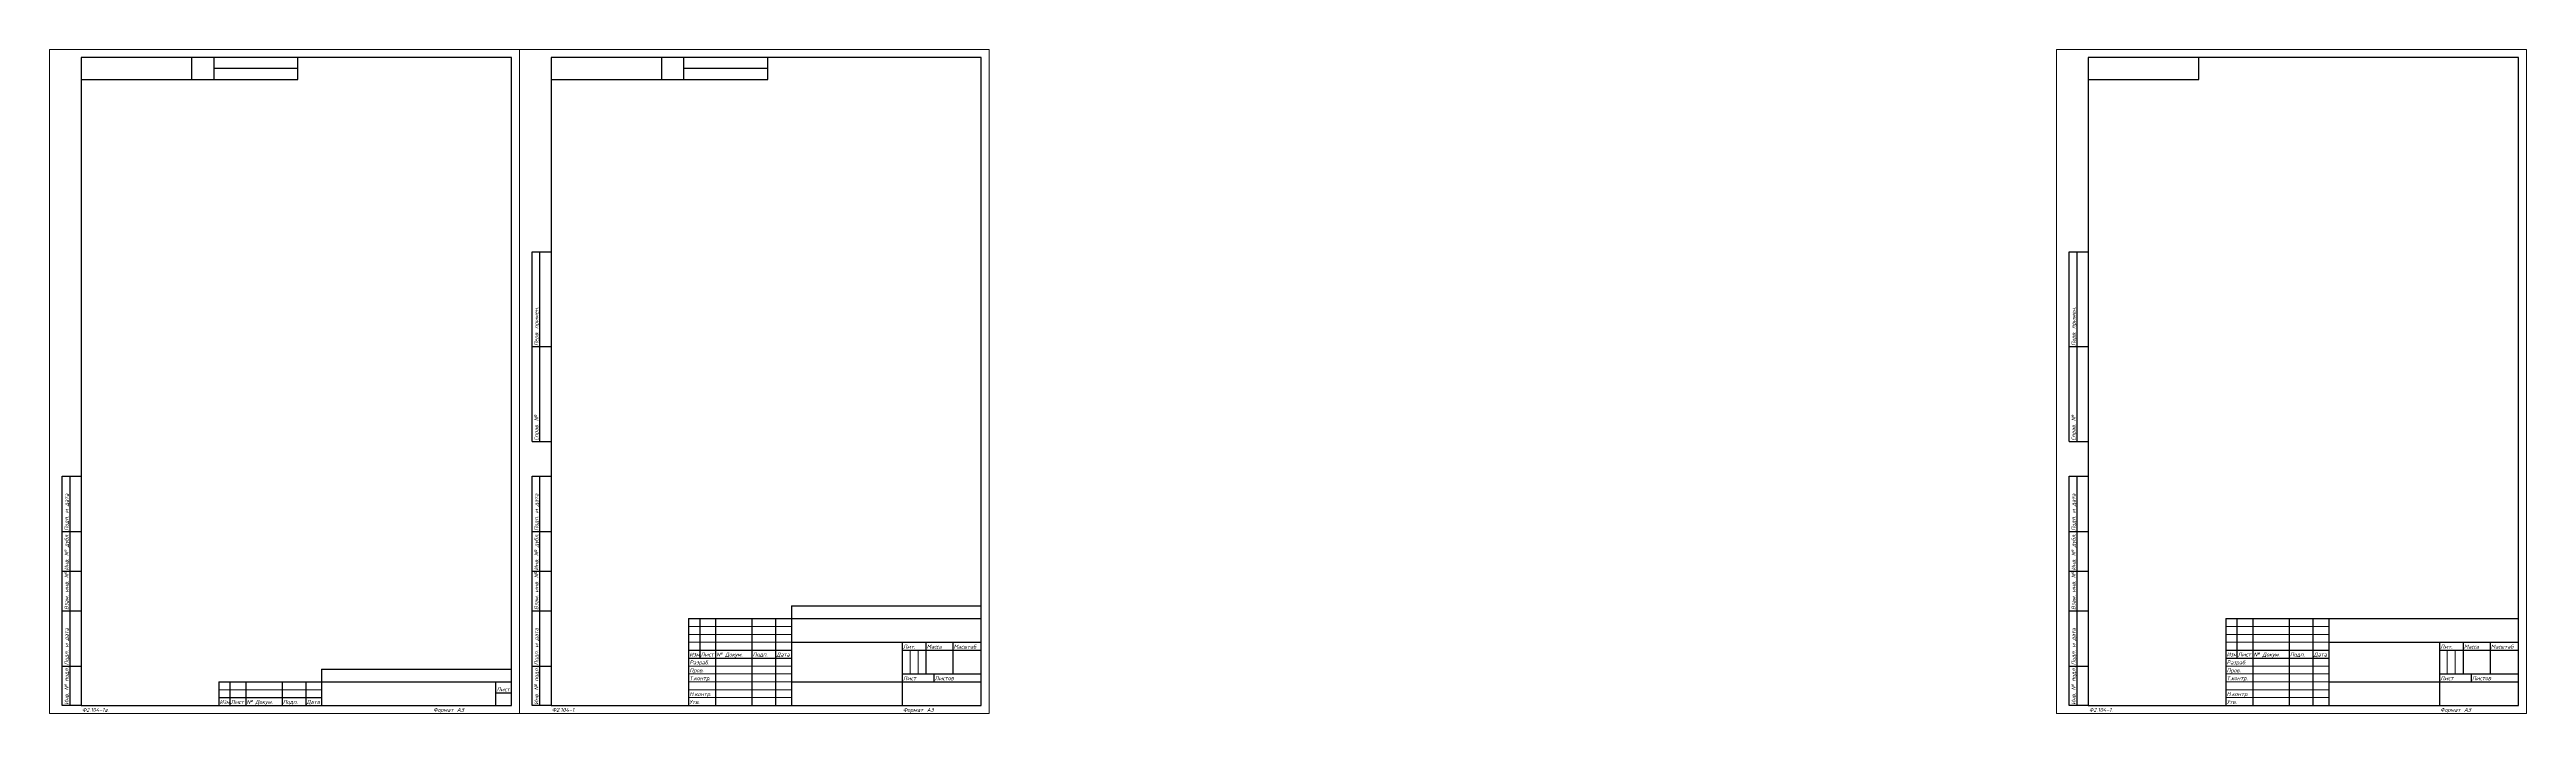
# Model space of a CAD drawing. Header units: millimetres. Extents: x 193 to 5157, y -4069 to 285.
# Drawn here: x 1916 to 3482, y -1570 to -1150 of the extents above; entities that cross this region are included whole.
import ezdxf
from ezdxf.enums import TextEntityAlignment as Align

# ---------------------------------------------------------------- set-up
doc = ezdxf.new("R2010")
doc.units = ezdxf.units.MM
doc.layers.add('4', color=4, linetype='Continuous', lineweight=15)
doc.layers.add('рамка', color=253, linetype='Continuous', lineweight=5)
doc.layers.add('Привязки', color=2, linetype='Continuous', lineweight=0, plot=False)
doc.styles.add('текст', font='isocpeui.ttf')

# ---------------------------------------------------------------- blocks, each defined once
blk = doc.blocks.new('*U29')
for p, q in [((90, 401), (90, 415)), ((104, 401), (104, 415)), ((157, 408), (104, 408)), ((157, 401), (157, 415)), ((20, 401), (90, 401)), ((90, 401), (104, 401)), ((104, 401), (157, 401)), ((8, 232), (8, 292)), ((8, 292), (20, 292)), ((13, 232), (13, 292)), ((8, 232), (20, 232)), ((8, 172), (8, 232)), ((13, 172), (13, 232)), ((8, 172), (20, 172)), ((8, 115), (8, 150)), ((8, 150), (20, 150)), ((13, 115), (13, 150)), ((8, 90), (8, 115)), ((8, 115), (20, 115)), ((13, 90), (13, 115)), ((8, 65), (8, 90)), ((8, 90), (20, 90)), ((13, 65), (13, 90)), ((8, 30), (8, 65)), ((8, 65), (20, 65)), ((13, 30), (13, 65)), ((172, 68), (292, 68)), ((172, 68), (172, 60)), ((107, 60), (292, 60)), ((107, 60), (107, 5)), ((114, 60), (114, 35)), ((124, 60), (124, 5)), ((147, 60), (147, 5)), ((162, 60), (162, 5)), ((172, 60), (172, 5)), ((107, 40), (172, 40)), ((107, 35), (172, 35)), ((172, 45), (292, 45)), ((242, 45), (242, 20)), ((242, 40), (292, 40)), ((257, 45), (257, 25)), ((274, 45), (274, 25)), ((8, 5), (8, 30)), ((8, 30), (20, 30)), ((13, 5), (13, 30)), ((172, 20), (292, 20)), ((242, 25), (292, 25)), ((242, 20), (242, 5)), ((262, 25), (262, 20)), ((20, 5), (8, 5))]:
    blk.add_line(p, q)
blk.add_lwpolyline([(20, 5), (292, 5), (292, 415), (20, 415)], close=True)
at = {"layer": '4'}
for p, q in [((107, 55), (172, 55)), ((107, 50), (172, 50)), ((107, 45), (172, 45)), ((247, 40), (247, 25)), ((252, 40), (252, 25)), ((107, 30), (172, 30)), ((107, 25), (172, 25)), ((107, 20), (172, 20)), ((107, 15), (172, 15)), ((107, 10), (172, 10))]:
    blk.add_line(p, q, dxfattribs=at)
at = {"layer": 'Привязки'}
blk.add_lwpolyline([(0, 0), (297, 0), (297, 420), (0, 420)], close=True, dxfattribs=at)
at = {"layer": 'рамка'}
blk.add_lwpolyline([(0, 420), (297, 420), (297, 0), (0, 0)], close=True, dxfattribs=at)
at = {"style": 'текст'}
for s, p in [('Перв. примен.', (12, 232.5)), ('Справ. №', (12, 172.5)), ('Подп. и дата', (12, 115.5)), ('Инв. № дубл.', (12, 90.5)), ('Взам. инв. №', (12, 65.5)), ('Подп. и дата', (12, 30.5)), ('Инв. № подл.', (12, 5.5))]:
    blk.add_text(s, height=2.5, rotation=90, dxfattribs=at).set_placement(p)
for s, height, p in [('Разраб.', 2.5, (107.5, 31)), ('Изм.', 2.5, (107.5, 36)), ('Лист', 2.5, (114.5, 36)), ('№ Докум.', 2.5, (124.5, 36)), ('Подп.', 2.5, (147.5, 36)), ('Дата', 2.5, (162.5, 36)), ('Лит.', 2.5, (242.5, 41)), ('Масса', 2.5, (257.5, 41)), ('Масштаб', 2.5, (274.5, 41)), ('Пров.', 2.5, (107.5, 26)), ('Т.контр.', 2.5, (107.5, 21)), ('Лист', 2.5, (242.5, 21)), ('Листов', 2.5, (262.5, 21)), ('Ф2.104-1а.', 0.005, (20, 4.99)), ('Ф2.104-1.', 2.5, (20.5, 1)), ('Утв.', 2.5, (107.5, 6)), ('Н.контр.', 2.5, (107.5, 11)), ('Формат', 2.5, (242.5, 1)), ('А3', 2.5, (257.5, 1)), ('А4', 0.025, (296.61, 0.01)), ('А2', 0.00833, (296.87, 0)), ('А1', 0.00625, (296.9, 0)), ('А0', 0.005, (296.92, 0))]:
    blk.add_text(s, height=height, dxfattribs=at).set_placement(p)
for tag, p, height, rotation in [('ОБОЗНАЧЕНИЕ-ВЕРХ', (85, 409), 3.5, 180), ('ПРИМЕНЯЕМОСТЬ', (19, 232.5), 2.5, 90), ('СПРАВ№', (19, 172.5), 2.5, 90), ('ДАТАУЧЁТАДУБЛ', (19, 115.5), 2.5, 90), ('ИНВ№ДУБЛ', (19, 90.5), 2.5, 90), ('ВЗАМИНВ№', (19, 65.5), 2.5, 90), ('ДАТАУЧЁТА', (19, 30.5), 2.5, 90), ('ИНВ№ПОДЛ', (19, 5.5), 2.5, 90)]:
    blk.add_attdef(tag, p, '', height=height, rotation=rotation, dxfattribs=at)
for tag, p, height in [('27', (91, 406), 3.5), ('28', (105, 409), 3.5), ('29', (105, 402), 3.5), ('ИЗМ4', (107.5, 56), 2.5), ('ИЗМ3', (107.5, 51), 2.5), ('ИЗМ2', (107.5, 46), 2.5), ('ЛИСТИЗМ4', (114.5, 56), 2.5), ('ЛИСТИЗМ3', (114.5, 51), 2.5), ('ЛИСТИЗМ2', (114.5, 46), 2.5), ('№ДОКУМИЗМ4', (124.5, 56), 2.5), ('№ДОКУМИЗМ3', (124.5, 51), 2.5), ('№ДОКУМИЗМ2', (124.5, 46), 2.5), ('ПОДПИЗМ4', (147.5, 56), 2.5), ('ПОДПИЗМ3', (147.5, 51), 2.5), ('ПОДПИЗМ2', (147.5, 46), 2.5), ('ДАТАИЗМ4', (162.5, 56), 2.5), ('ДАТАИЗМ3', (162.5, 51), 2.5), ('ДАТАИЗМ2', (162.5, 46), 2.5), ('ОБОЗНАЧЕНИЕ', (177, 51), 5), ('ИЗМ1', (107.5, 41), 2.5), ('ЛИСТИЗМ1', (114.5, 41), 2.5), ('№ДОКУМИЗМ1', (124.5, 41), 2.5), ('РАЗРАБ', (124.5, 31), 2.5), ('ПОДПИЗМ1', (147.5, 41), 2.5), ('ДАТАИЗМ1', (162.5, 41), 2.5), ('ДАТАРАЗРАБ', (162.5, 31), 2.5), ('10', (107.5, 16), 2.5), ('ПРОВ', (124.5, 26), 2.5), ('11', (124.5, 16), 2.5), ('ТКОНТР', (124.5, 21), 2.5), ('12', (147.5, 16), 2.5), ('ДАТАПРОВ', (162.5, 26), 2.5), ('ДАТАТКОНТР', (162.5, 21), 2.5), ('13', (162.5, 16), 2.5), ('ЛИСТОВ', (277.5, 21), 2.5), ('УТВ', (124.5, 6), 2.5), ('НКОНТР', (124.5, 11), 2.5), ('ДАТАНКОНТР', (162.5, 11), 2.5), ('ДАТАУТВ', (162.5, 6), 2.5)]:
    blk.add_attdef(tag, p, '', height=height, dxfattribs=at)
blk.add_attdef('30', text='', height=5, dxfattribs=at).set_placement((232, 64), align=Align.MIDDLE)
for tag, height, p in [('НАИМЕНОВАНИЕ1', 5, (207, 36)), ('НАИМЕНОВАНИЕ2', 3.5, (207, 31)), ('МАССА', 3.5, (265.5, 31)), ('МАСШТАБ', 3.5, (283, 31)), ('НАИМЕНОВАНИЕ3', 3.5, (207, 26)), ('НАИМЕНОВАНИЕ4', 2.5, (207, 21)), ('МАТЕРИАЛ1', 2.5, (207, 16)), ('ЛИСТ', 2.5, (257.5, 21)), ('МАТЕРИАЛ3', 2.5, (207, 6)), ('МАТЕРИАЛ2', 2.5, (207, 11)), ('ПРЕДПРИЯТИЕ', 3.5, (267, 11))]:
    blk.add_attdef(tag, text='', height=height, dxfattribs=at).set_placement(p, align=Align.CENTER)
for tag, p in [('ЛИТЕРА', (244.5, 31)), ('ЛИТЕРА2', (249.5, 31)), ('ЛИТЕРА3', (254.5, 31))]:
    blk.add_attdef(tag, text='', height=2.5, dxfattribs=at).set_placement(p, align=Align.RIGHT)
for tag, p in [('ИНДЕКС', (244.5, 31)), ('ИНДЕКС2', (249.5, 31)), ('ИНДЕКС3', (254.5, 31))]:
    blk.add_attdef(tag, text='', height=2.5, dxfattribs=at).set_placement(p, align=Align.TOP_LEFT)
blk = doc.blocks.new('*U34')
for p, q in [((90, 401), (90, 415)), ((104, 401), (104, 415)), ((157, 408), (104, 408)), ((157, 401), (157, 415)), ((20, 401), (90, 401)), ((90, 401), (104, 401)), ((104, 401), (157, 401)), ((20, 172), (20, 172)), ((20, 172), (20, 172)), ((20, 172), (20, 172)), ((20, 172), (20, 172)), ((20, 172), (20, 172)), ((20, 172), (20, 172)), ((20, 172), (20, 172)), ((8, 115), (8, 150)), ((8, 150), (20, 150)), ((13, 115), (13, 150)), ((8, 90), (8, 115)), ((8, 115), (20, 115)), ((13, 90), (13, 115)), ((8, 65), (8, 90)), ((8, 90), (20, 90)), ((13, 65), (13, 90)), ((8, 30), (8, 65)), ((8, 65), (20, 65)), ((13, 30), (13, 65)), ((8, 5), (8, 30)), ((8, 30), (20, 30)), ((13, 5), (13, 30)), ((107, 20), (292, 20)), ((107, 20), (107, 5)), ((114, 20), (114, 5)), ((124, 20), (124, 5)), ((147, 20), (147, 5)), ((162, 20), (162, 5)), ((172, 28), (292, 28)), ((172, 28), (172, 20)), ((172, 20), (172, 5)), ((282, 20), (282, 5)), ((20, 5), (8, 5)), ((107, 10), (172, 10)), ((107, 5), (172, 5)), ((282, 13), (292, 13)), ((292, 5), (292, 5)), ((292, 5), (292, 5)), ((292, 5), (292, 5)), ((292, 5), (292, 5)), ((292, 5), (292, 5)), ((292, 5), (292, 5)), ((292, 5), (292, 5))]:
    blk.add_line(p, q)
blk.add_lwpolyline([(20, 5), (292, 5), (292, 415), (20, 415)], close=True)
at = {"layer": '4'}
for p, q in [((107, 15), (172, 15)), ((292, 5), (292, 5)), ((292, 5), (292, 5)), ((292, 5), (292, 5)), ((292, 5), (292, 5)), ((292, 5), (292, 5)), ((292, 5), (292, 5)), ((292, 5), (292, 5)), ((292, 5), (292, 5)), ((292, 5), (292, 5))]:
    blk.add_line(p, q, dxfattribs=at)
at = {"layer": 'Привязки'}
blk.add_lwpolyline([(0, 0), (297, 0), (297, 420), (0, 420)], close=True, dxfattribs=at)
at = {"layer": 'рамка'}
blk.add_lwpolyline([(0, 420), (297, 420), (297, 0), (0, 0)], close=True, dxfattribs=at)
at = {"style": 'текст'}
for s, height, p in [('Справ. №', 0.0000208, (20, 172)), ('Перв. примен.', 0.0000208, (20, 172)), ('Подп. и дата', 2.5, (12, 115.5)), ('Инв. № дубл.', 2.5, (12, 90.5)), ('Взам. инв. №', 2.5, (12, 65.5)), ('Подп. и дата', 2.5, (12, 30.5)), ('Инв. № подл.', 2.5, (12, 5.5))]:
    blk.add_text(s, height=height, rotation=90, dxfattribs=at).set_placement(p)
for s, height, p in [('Лист', 2.5, (282.5, 14)), ('Ф2.104-1.', 0.005, (20, 5)), ('Ф2.104-1а.', 2.5, (20.5, 1)), ('Изм.', 2.5, (107.5, 6)), ('Лист', 2.5, (114.5, 6)), ('№ Докум.', 2.5, (124.5, 6)), ('Подп.', 2.5, (147.5, 6)), ('Дата', 2.5, (162.5, 6)), ('Формат', 2.5, (242.5, 1)), ('А3', 2.5, (257.5, 1)), ('Разраб.', 0.0000135, (292, 5)), ('Пров.', 0.0000135, (292, 5)), ('Т.контр.', 0.0000135, (292, 5)), ('Н.контр.', 0.0000135, (292, 5)), ('Утв.', 0.0000135, (292, 5)), ('Лит.', 0.0000135, (292, 5)), ('Масса', 0.0000135, (292, 5)), ('Масштаб', 0.0000135, (292, 5)), ('Листов', 0.0000135, (292, 5)), ('А4', 0.025, (296.6, 0)), ('А2', 0.00833, (296.9, 0)), ('А1', 0.00625, (296.9, 0)), ('А0', 0.005, (296.9, 0))]:
    blk.add_text(s, height=height, dxfattribs=at).set_placement(p)
for tag, p, height, rotation in [('ОБОЗНАЧЕНИЕ-ВЕРХ', (85, 409), 3.5, 180), ('ПРИМЕНЯЕМОСТЬ', (20, 172), 0.0000208, 90), ('СПРАВ№', (20, 172), 0.0000208, 90), ('ДАТАУЧЁТАДУБЛ', (19, 115.5), 2.5, 90), ('ИНВ№ДУБЛ', (19, 90.5), 2.5, 90), ('ВЗАМИНВ№', (19, 65.5), 2.5, 90), ('ДАТАУЧЁТА', (19, 30.5), 2.5, 90), ('ИНВ№ПОДЛ', (19, 5.5), 2.5, 90)]:
    blk.add_attdef(tag, p, '', height=height, rotation=rotation, dxfattribs=at)
for tag, p, height in [('27', (91, 406), 3.5), ('28', (105, 409), 3.5), ('29', (105, 402), 3.5), ('ИЗМ2', (107.5, 16), 2.5), ('ЛИСТИЗМ2', (114.5, 16), 2.5), ('№ДОКУМИЗМ2', (124.5, 16), 2.5), ('ПОДПИЗМ2', (147.5, 16), 2.5), ('ДАТАИЗМ2', (162.5, 16), 2.5), ('ОБОЗНАЧЕНИЕ', (177, 11), 5), ('ИЗМ1', (107.5, 11), 2.5), ('ЛИСТИЗМ1', (114.5, 11), 2.5), ('№ДОКУМИЗМ1', (124.5, 11), 2.5), ('ПОДПИЗМ1', (147.5, 11), 2.5), ('ДАТАИЗМ1', (162.5, 11), 2.5), ('РАЗРАБ', (292, 5), 0.0000135), ('ЛИСТОВ', (292, 5), 0.0000135), ('ПРОВ', (292, 5), 0.0000135), ('ТКОНТР', (292, 5), 0.0000135), ('НКОНТР', (292, 5), 0.0000135), ('УТВ', (292, 5), 0.0000135), ('10', (292, 5), 0.0000135), ('11', (292, 5), 0.0000135), ('12', (292, 5), 0.0000135), ('13', (292, 5), 0.0000135), ('ИЗМ3', (292, 5), 0.0000135), ('ЛИСТИЗМ3', (292, 5), 0.0000135), ('№ДОКУМИЗМ3', (292, 5), 0.0000135), ('ПОДПИЗМ3', (292, 5), 0.0000135), ('ДАТАИЗМ3', (292, 5), 0.0000135), ('ИЗМ4', (292, 5), 0.0000135), ('ЛИСТИЗМ4', (292, 5), 0.0000135), ('№ДОКУМИЗМ4', (292, 5), 0.0000135), ('ПОДПИЗМ4', (292, 5), 0.0000135), ('ДАТАИЗМ4', (292, 5), 0.0000135), ('ДАТАРАЗРАБ', (292, 5), 0.0000135), ('ДАТАПРОВ', (292, 5), 0.0000135), ('ДАТАТКОНТР', (292, 5), 0.0000135), ('ДАТАНКОНТР', (292, 5), 0.0000135), ('ДАТАУТВ', (292, 5), 0.0000135)]:
    blk.add_attdef(tag, p, '', height=height, dxfattribs=at)
blk.add_attdef('30', text='', height=5, dxfattribs=at).set_placement((232, 24), align=Align.MIDDLE)
for tag, height, p in [('ЛИСТ', 2.5, (287, 9)), ('НАИМЕНОВАНИЕ1', 0.000027, (292, 5)), ('НАИМЕНОВАНИЕ2', 0.0000189, (292, 5)), ('НАИМЕНОВАНИЕ3', 0.0000189, (292, 5)), ('НАИМЕНОВАНИЕ4', 0.0000135, (292, 5)), ('МАССА', 0.0000189, (292, 5)), ('МАСШТАБ', 0.0000189, (292, 5)), ('МАТЕРИАЛ1', 0.0000135, (292, 5)), ('МАТЕРИАЛ2', 0.0000135, (292, 5)), ('МАТЕРИАЛ3', 0.0000135, (292, 5)), ('ПРЕДПРИЯТИЕ', 0.0000189, (292, 5))]:
    blk.add_attdef(tag, text='', height=height, dxfattribs=at).set_placement(p, align=Align.CENTER)
for tag in ['ЛИТЕРА', 'ЛИТЕРА2', 'ЛИТЕРА3']:
    blk.add_attdef(tag, text='', height=0.0000135, dxfattribs=at).set_placement((292, 5), align=Align.RIGHT)
for tag in ['ИНДЕКС', 'ИНДЕКС2', 'ИНДЕКС3']:
    blk.add_attdef(tag, text='', height=0.0000135, dxfattribs=at).set_placement((292, 5), align=Align.TOP_LEFT)
blk = doc.blocks.new('*U58')
for p, q in [((90, 415), (90, 415)), ((90, 415), (90, 415)), ((90, 401), (90, 415)), ((90, 415), (90, 415)), ((90, 415), (90, 415)), ((90, 415), (90, 415)), ((20, 401), (90, 401)), ((8, 232), (8, 292)), ((8, 292), (20, 292)), ((13, 232), (13, 292)), ((8, 232), (20, 232)), ((8, 172), (8, 232)), ((13, 172), (13, 232)), ((8, 172), (20, 172)), ((8, 115), (8, 150)), ((8, 150), (20, 150)), ((13, 115), (13, 150)), ((8, 90), (8, 115)), ((8, 115), (20, 115)), ((13, 90), (13, 115)), ((8, 65), (8, 90)), ((8, 90), (20, 90)), ((13, 65), (13, 90)), ((8, 30), (8, 65)), ((8, 65), (20, 65)), ((13, 30), (13, 65)), ((107, 60), (292, 60)), ((107, 60), (107, 5)), ((114, 60), (114, 35)), ((124, 60), (124, 5)), ((147, 60), (147, 5)), ((162, 60), (162, 5)), ((172, 60), (172, 5)), ((292, 60), (292, 60)), ((292, 60), (292, 60)), ((107, 40), (172, 40)), ((107, 35), (172, 35)), ((172, 45), (292, 45)), ((242, 45), (242, 20)), ((242, 40), (292, 40)), ((257, 45), (257, 25)), ((274, 45), (274, 25)), ((8, 5), (8, 30)), ((8, 30), (20, 30)), ((13, 5), (13, 30)), ((172, 20), (292, 20)), ((242, 25), (292, 25)), ((242, 20), (242, 5)), ((262, 25), (262, 20)), ((20, 5), (8, 5))]:
    blk.add_line(p, q)
blk.add_lwpolyline([(20, 5), (292, 5), (292, 415), (20, 415)], close=True)
at = {"layer": '4'}
for p, q in [((107, 55), (172, 55)), ((107, 50), (172, 50)), ((107, 45), (172, 45)), ((247, 40), (247, 25)), ((252, 40), (252, 25)), ((107, 30), (172, 30)), ((107, 25), (172, 25)), ((107, 20), (172, 20)), ((107, 15), (172, 15)), ((107, 10), (172, 10))]:
    blk.add_line(p, q, dxfattribs=at)
at = {"layer": 'Привязки'}
blk.add_lwpolyline([(0, 0), (297, 0), (297, 420), (0, 420)], close=True, dxfattribs=at)
at = {"layer": 'рамка'}
blk.add_lwpolyline([(0, 420), (297, 420), (297, 0), (0, 0)], close=True, dxfattribs=at)
at = {"style": 'текст'}
for s, p in [('Перв. примен.', (12, 232.5)), ('Справ. №', (12, 172.5)), ('Подп. и дата', (12, 115.5)), ('Инв. № дубл.', (12, 90.5)), ('Взам. инв. №', (12, 65.5)), ('Подп. и дата', (12, 30.5)), ('Инв. № подл.', (12, 5.5))]:
    blk.add_text(s, height=2.5, rotation=90, dxfattribs=at).set_placement(p)
for s, height, p in [('Изм.', 2.5, (107.5, 36)), ('Разраб.', 2.5, (107.5, 31)), ('Лист', 2.5, (114.5, 36)), ('№ Докум.', 2.5, (124.5, 36)), ('Подп.', 2.5, (147.5, 36)), ('Дата', 2.5, (162.5, 36)), ('Лит.', 2.5, (242.5, 41)), ('Масса', 2.5, (257.5, 41)), ('Масштаб', 2.5, (274.5, 41)), ('Пров.', 2.5, (107.5, 26)), ('Т.контр.', 2.5, (107.5, 21)), ('Лист', 2.5, (242.5, 21)), ('Листов', 2.5, (262.5, 21)), ('Ф2.104-1а.', 0.005, (20, 5)), ('Ф2.104-1.', 2.5, (20.5, 1)), ('Утв.', 2.5, (107.5, 6)), ('Н.контр.', 2.5, (107.5, 11)), ('Формат', 2.5, (242.5, 1)), ('А3', 2.5, (257.5, 1)), ('А4', 0.025, (296.6, 0)), ('А2', 0.00833, (296.9, 0)), ('А1', 0.00625, (296.9, 0)), ('А0', 0.005, (296.9, 0))]:
    blk.add_text(s, height=height, dxfattribs=at).set_placement(p)
for tag, p, height, rotation in [('ОБОЗНАЧЕНИЕ-ВЕРХ', (85, 409), 3.5, 180), ('ПРИМЕНЯЕМОСТЬ', (19, 232.5), 2.5, 90), ('СПРАВ№', (19, 172.5), 2.5, 90), ('ДАТАУЧЁТАДУБЛ', (19, 115.5), 2.5, 90), ('ИНВ№ДУБЛ', (19, 90.5), 2.5, 90), ('ВЗАМИНВ№', (19, 65.5), 2.5, 90), ('ДАТАУЧЁТА', (19, 30.5), 2.5, 90), ('ИНВ№ПОДЛ', (19, 5.5), 2.5, 90)]:
    blk.add_attdef(tag, p, '', height=height, rotation=rotation, dxfattribs=at)
for tag, p, height in [('27', (90, 415), 0.00000522), ('28', (90, 415), 0.00000522), ('29', (90, 415), 0.00000522), ('ИЗМ4', (107.5, 56), 2.5), ('ИЗМ3', (107.5, 51), 2.5), ('ИЗМ2', (107.5, 46), 2.5), ('ЛИСТИЗМ4', (114.5, 56), 2.5), ('ЛИСТИЗМ3', (114.5, 51), 2.5), ('ЛИСТИЗМ2', (114.5, 46), 2.5), ('№ДОКУМИЗМ4', (124.5, 56), 2.5), ('№ДОКУМИЗМ3', (124.5, 51), 2.5), ('№ДОКУМИЗМ2', (124.5, 46), 2.5), ('ПОДПИЗМ4', (147.5, 56), 2.5), ('ПОДПИЗМ3', (147.5, 51), 2.5), ('ПОДПИЗМ2', (147.5, 46), 2.5), ('ДАТАИЗМ4', (162.5, 56), 2.5), ('ДАТАИЗМ3', (162.5, 51), 2.5), ('ДАТАИЗМ2', (162.5, 46), 2.5), ('ОБОЗНАЧЕНИЕ', (177, 51), 5), ('ИЗМ1', (107.5, 41), 2.5), ('ЛИСТИЗМ1', (114.5, 41), 2.5), ('№ДОКУМИЗМ1', (124.5, 41), 2.5), ('РАЗРАБ', (124.5, 31), 2.5), ('ПОДПИЗМ1', (147.5, 41), 2.5), ('ДАТАИЗМ1', (162.5, 41), 2.5), ('ДАТАРАЗРАБ', (162.5, 31), 2.5), ('10', (107.5, 16), 2.5), ('ПРОВ', (124.5, 26), 2.5), ('11', (124.5, 16), 2.5), ('ТКОНТР', (124.5, 21), 2.5), ('12', (147.5, 16), 2.5), ('ДАТАПРОВ', (162.5, 26), 2.5), ('ДАТАТКОНТР', (162.5, 21), 2.5), ('13', (162.5, 16), 2.5), ('ЛИСТОВ', (277.5, 21), 2.5), ('УТВ', (124.5, 6), 2.5), ('НКОНТР', (124.5, 11), 2.5), ('ДАТАНКОНТР', (162.5, 11), 2.5), ('ДАТАУТВ', (162.5, 6), 2.5)]:
    blk.add_attdef(tag, p, '', height=height, dxfattribs=at)
blk.add_attdef('30', text='', height=0.0000625, dxfattribs=at).set_placement((292, 60), align=Align.MIDDLE)
for tag, height, p in [('НАИМЕНОВАНИЕ1', 5, (207, 36)), ('НАИМЕНОВАНИЕ2', 3.5, (207, 31)), ('МАССА', 3.5, (265.5, 31)), ('МАСШТАБ', 3.5, (283, 31)), ('НАИМЕНОВАНИЕ3', 3.5, (207, 26)), ('НАИМЕНОВАНИЕ4', 2.5, (207, 21)), ('МАТЕРИАЛ1', 2.5, (207, 16)), ('ЛИСТ', 2.5, (257.5, 21)), ('МАТЕРИАЛ2', 2.5, (207, 11)), ('МАТЕРИАЛ3', 2.5, (207, 6)), ('ПРЕДПРИЯТИЕ', 3.5, (267, 11))]:
    blk.add_attdef(tag, text='', height=height, dxfattribs=at).set_placement(p, align=Align.CENTER)
for tag, p in [('ЛИТЕРА', (244.5, 31)), ('ЛИТЕРА2', (249.5, 31)), ('ЛИТЕРА3', (254.5, 31))]:
    blk.add_attdef(tag, text='', height=2.5, dxfattribs=at).set_placement(p, align=Align.RIGHT)
for tag, p in [('ИНДЕКС', (244.5, 31)), ('ИНДЕКС2', (249.5, 31)), ('ИНДЕКС3', (254.5, 31))]:
    blk.add_attdef(tag, text='', height=2.5, dxfattribs=at).set_placement(p, align=Align.TOP_LEFT)

msp = doc.modelspace()

# ---------------------------------------------------------------- block references
for name, p in [('*U34', (1916.1, -1569.8)), ('*U29', (2213.1, -1569.8)), ('*U58', (3184.9, -1569.8))]:
    msp.add_blockref(name, p)

doc.saveas('drawing.dxf')
